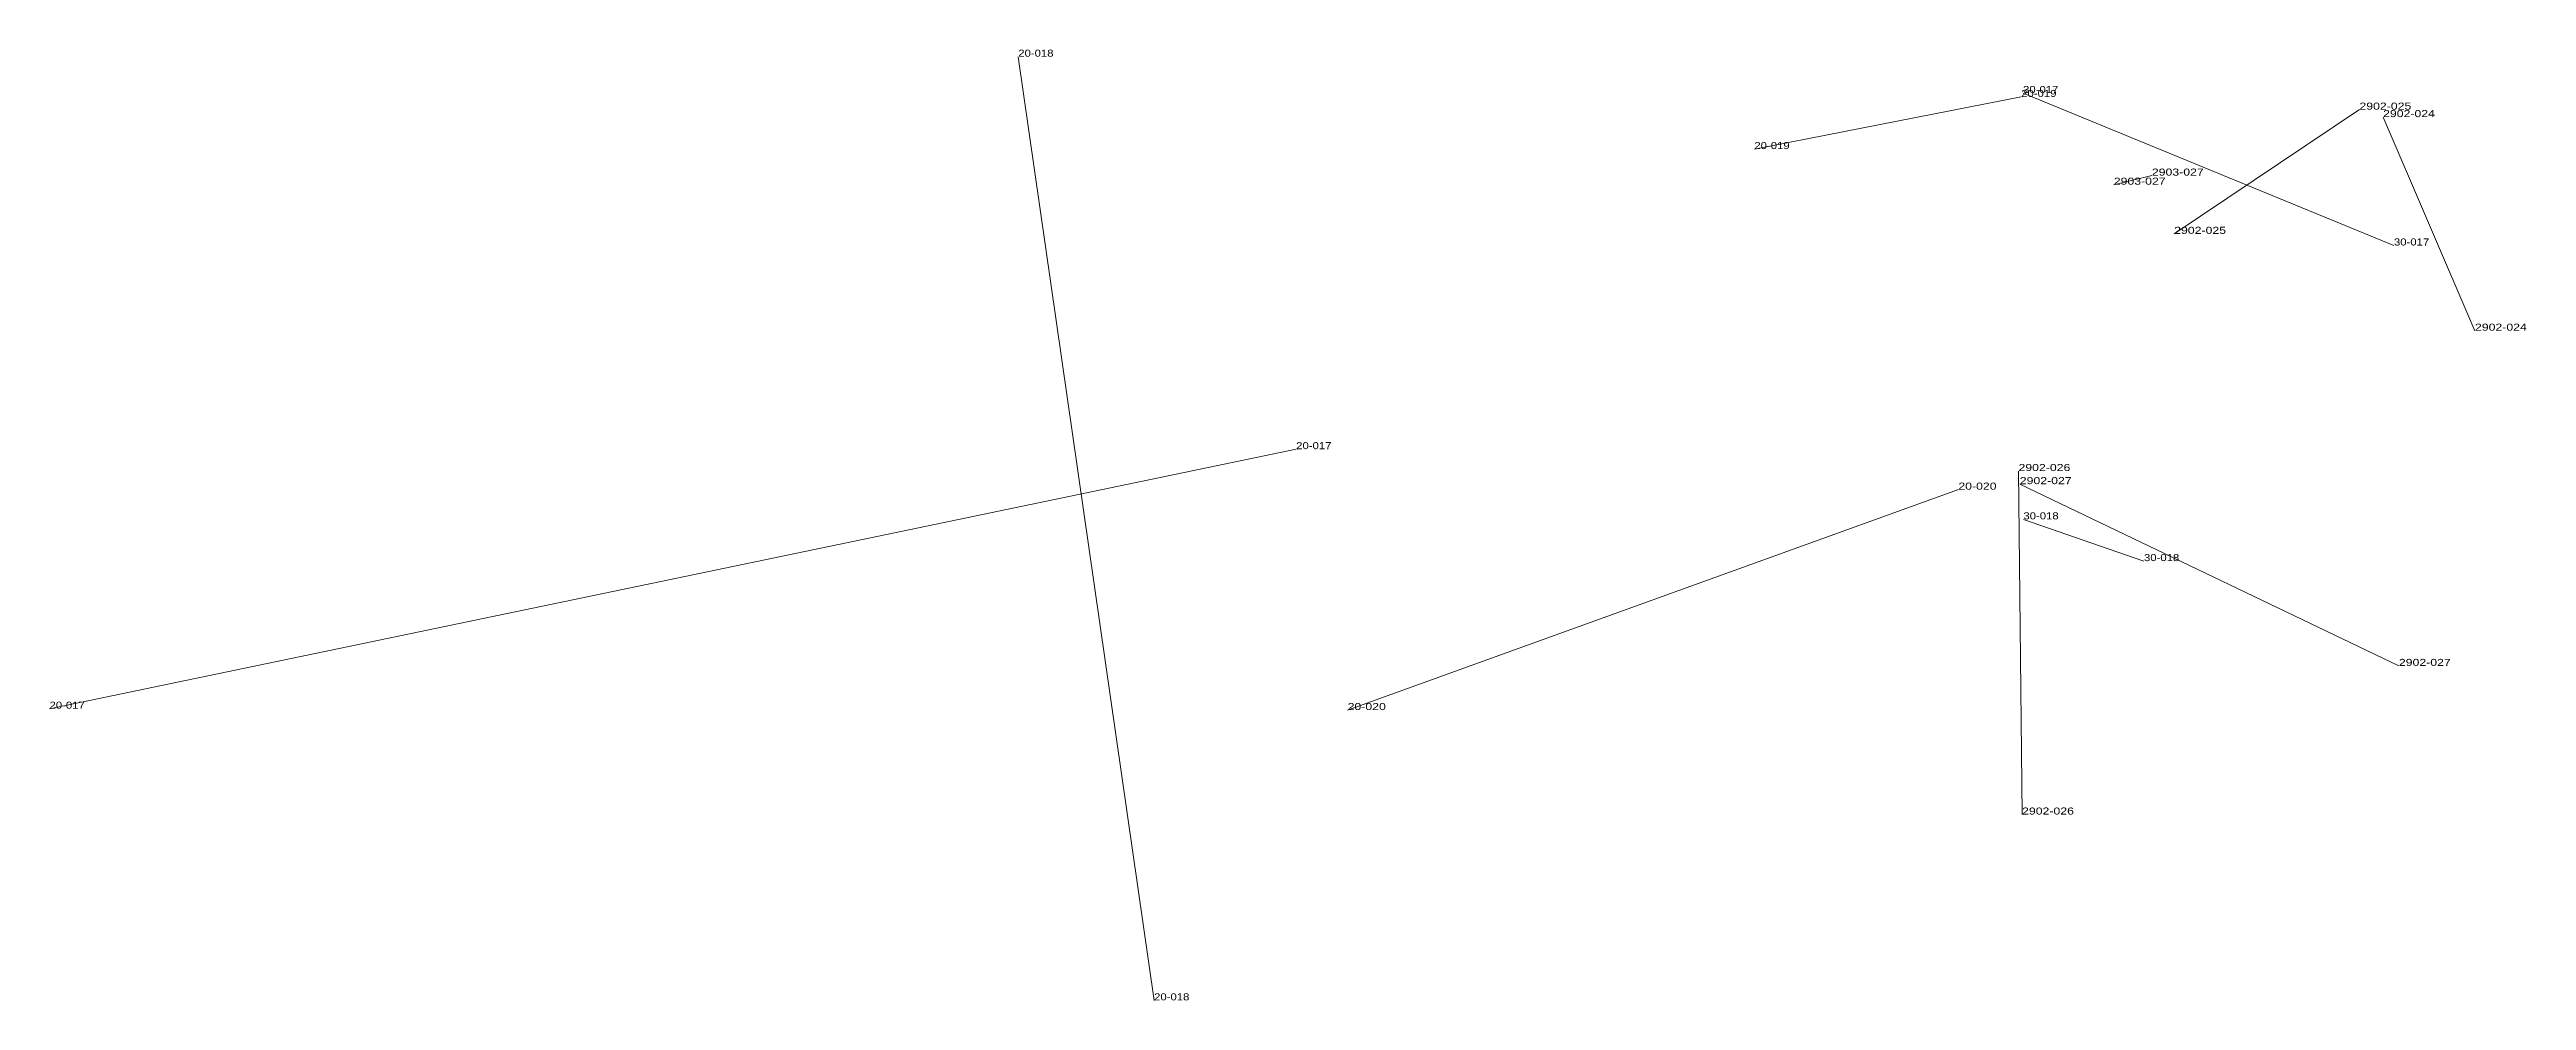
# Model space of a CAD drawing. Header units: metres. Extents: x 571156 to 607184, y 703608 to 727431.
# Drawn here: x 597788 to 598490, y 709760 to 710029 of the extents above; entities that cross this region are included whole.
import ezdxf

# ---------------------------------------------------------------- set-up
doc = ezdxf.new("R2010")
doc.units = ezdxf.units.M
doc.header["$LTSCALE"] = 0.8
doc.layers.add('60', color=7, linetype='Continuous', lineweight=13)
doc.layers.add('61', color=7, linetype='Continuous')

msp = doc.modelspace()

# ---------------------------------------------------------------- texts
at = {"layer": '60'}
for s, width, p in [('20-019', 1.2, (598271.57, 710000.84)), ('20-019', 1.2, (598271.57, 710000.84)), ('20-019', 1.2, (598271.57, 710000.84)), ('2903-027', 1.3, (598373.43, 709990.75)), ('2902-025', 1.3, (598390.55, 709976.81)), ('30-017', 1.2, (598452.83, 709973.51)), ('30-017', 1.2, (598452.83, 709973.51)), ('2902-024', 1.3, (598475.79, 709949.37)), ('20-017', 1.2, (598141.72, 709915.78)), ('20-017', 1.2, (598141.72, 709915.78)), ('20-017', 1.2, (598141.72, 709915.78)), ('30-018', 1.2, (598381.99, 709884.05)), ('30-018', 1.2, (598381.99, 709884.05)), ('2902-027', 1.3, (598454.23, 709854.34)), ('20-020', 1.3, (598156.3, 709841.83)), ('20-020', 1.3, (598156.3, 709841.83)), ('20-020', 1.3, (598156.3, 709841.83)), ('2902-026', 1.3, (598347.44, 709812.21)), ('20-018', 1.2, (598101.45, 709759.54)), ('20-018', 1.2, (598101.45, 709759.54)), ('20-018', 1.2, (598101.45, 709759.54))]:
    msp.add_text(s, height=2, dxfattribs=dict(at, width=width)).set_placement(p)
at = {"layer": '61'}
for s, width, p in [('20-018', 1.2, (598062.96, 710027.03)), ('20-018', 1.2, (598062.96, 710027.03)), ('20-018', 1.2, (598062.96, 710027.03)), ('20-019', 1.2, (598347.2, 710015.62)), ('20-019', 1.2, (598347.2, 710015.62)), ('20-019', 1.2, (598347.2, 710015.62)), ('30-017', 1.2, (598347.72, 710016.73)), ('30-017', 1.2, (598347.72, 710016.73)), ('2902-025', 1.3, (598443.05, 710012.02)), ('2902-024', 1.3, (598449.75, 710009.9)), ('2903-027', 1.3, (598384.23, 709993.32)), ('2902-026', 1.3, (598346.43, 709909.58)), ('2902-027', 1.3, (598346.8, 709905.86)), ('20-020', 1.3, (598329.38, 709904.31)), ('20-020', 1.3, (598329.38, 709904.31)), ('20-020', 1.3, (598329.38, 709904.31)), ('30-018', 1.2, (598347.81, 709895.88)), ('30-018', 1.2, (598347.81, 709895.88)), ('20-017', 1.2, (597788.42, 709842.22)), ('20-017', 1.2, (597788.42, 709842.22)), ('20-017', 1.2, (597788.42, 709842.22))]:
    msp.add_text(s, height=2, dxfattribs=dict(at, width=width)).set_placement(p)

# ---------------------------------------------------------------- linework, layer by layer
at = {"layer": '60'}
for p, q in [((598062.96, 710027.03), (598101.45, 709759.54)), ((598062.96, 710027.03), (598101.45, 709759.54)), ((598062.96, 710027.03), (598101.45, 709759.54)), ((598347.2, 710015.62), (598271.57, 710000.84)), ((598347.2, 710015.62), (598271.57, 710000.84)), ((598347.2, 710015.62), (598271.57, 710000.84)), ((598347.72, 710016.73), (598452.83, 709973.51)), ((598347.72, 710016.73), (598452.83, 709973.51)), ((598443.05, 710012.02), (598390.55, 709976.81)), ((598449.75, 710009.9), (598475.79, 709949.37)), ((598384.23, 709993.32), (598373.43, 709990.75)), ((597788.42, 709842.22), (598141.72, 709915.78)), ((597788.42, 709842.22), (598141.72, 709915.78)), ((597788.42, 709842.22), (598141.72, 709915.78)), ((598346.43, 709909.58), (598347.44, 709812.21)), ((598329.38, 709904.31), (598156.3, 709841.83)), ((598329.38, 709904.31), (598156.3, 709841.83)), ((598329.38, 709904.31), (598156.3, 709841.83)), ((598346.8, 709905.86), (598454.23, 709854.34)), ((598347.81, 709895.88), (598381.99, 709884.05)), ((598347.81, 709895.88), (598381.99, 709884.05))]:
    msp.add_line(p, q, dxfattribs=at)

msp.set_redraw_order([(e.dxf.handle, doc.entitydb.next_handle()) for e in msp.query("TEXT MTEXT ATTDEF DIMENSION ARC_DIMENSION")])  # texts and dimensions are drawn at this point

doc.saveas('drawing.dxf')
